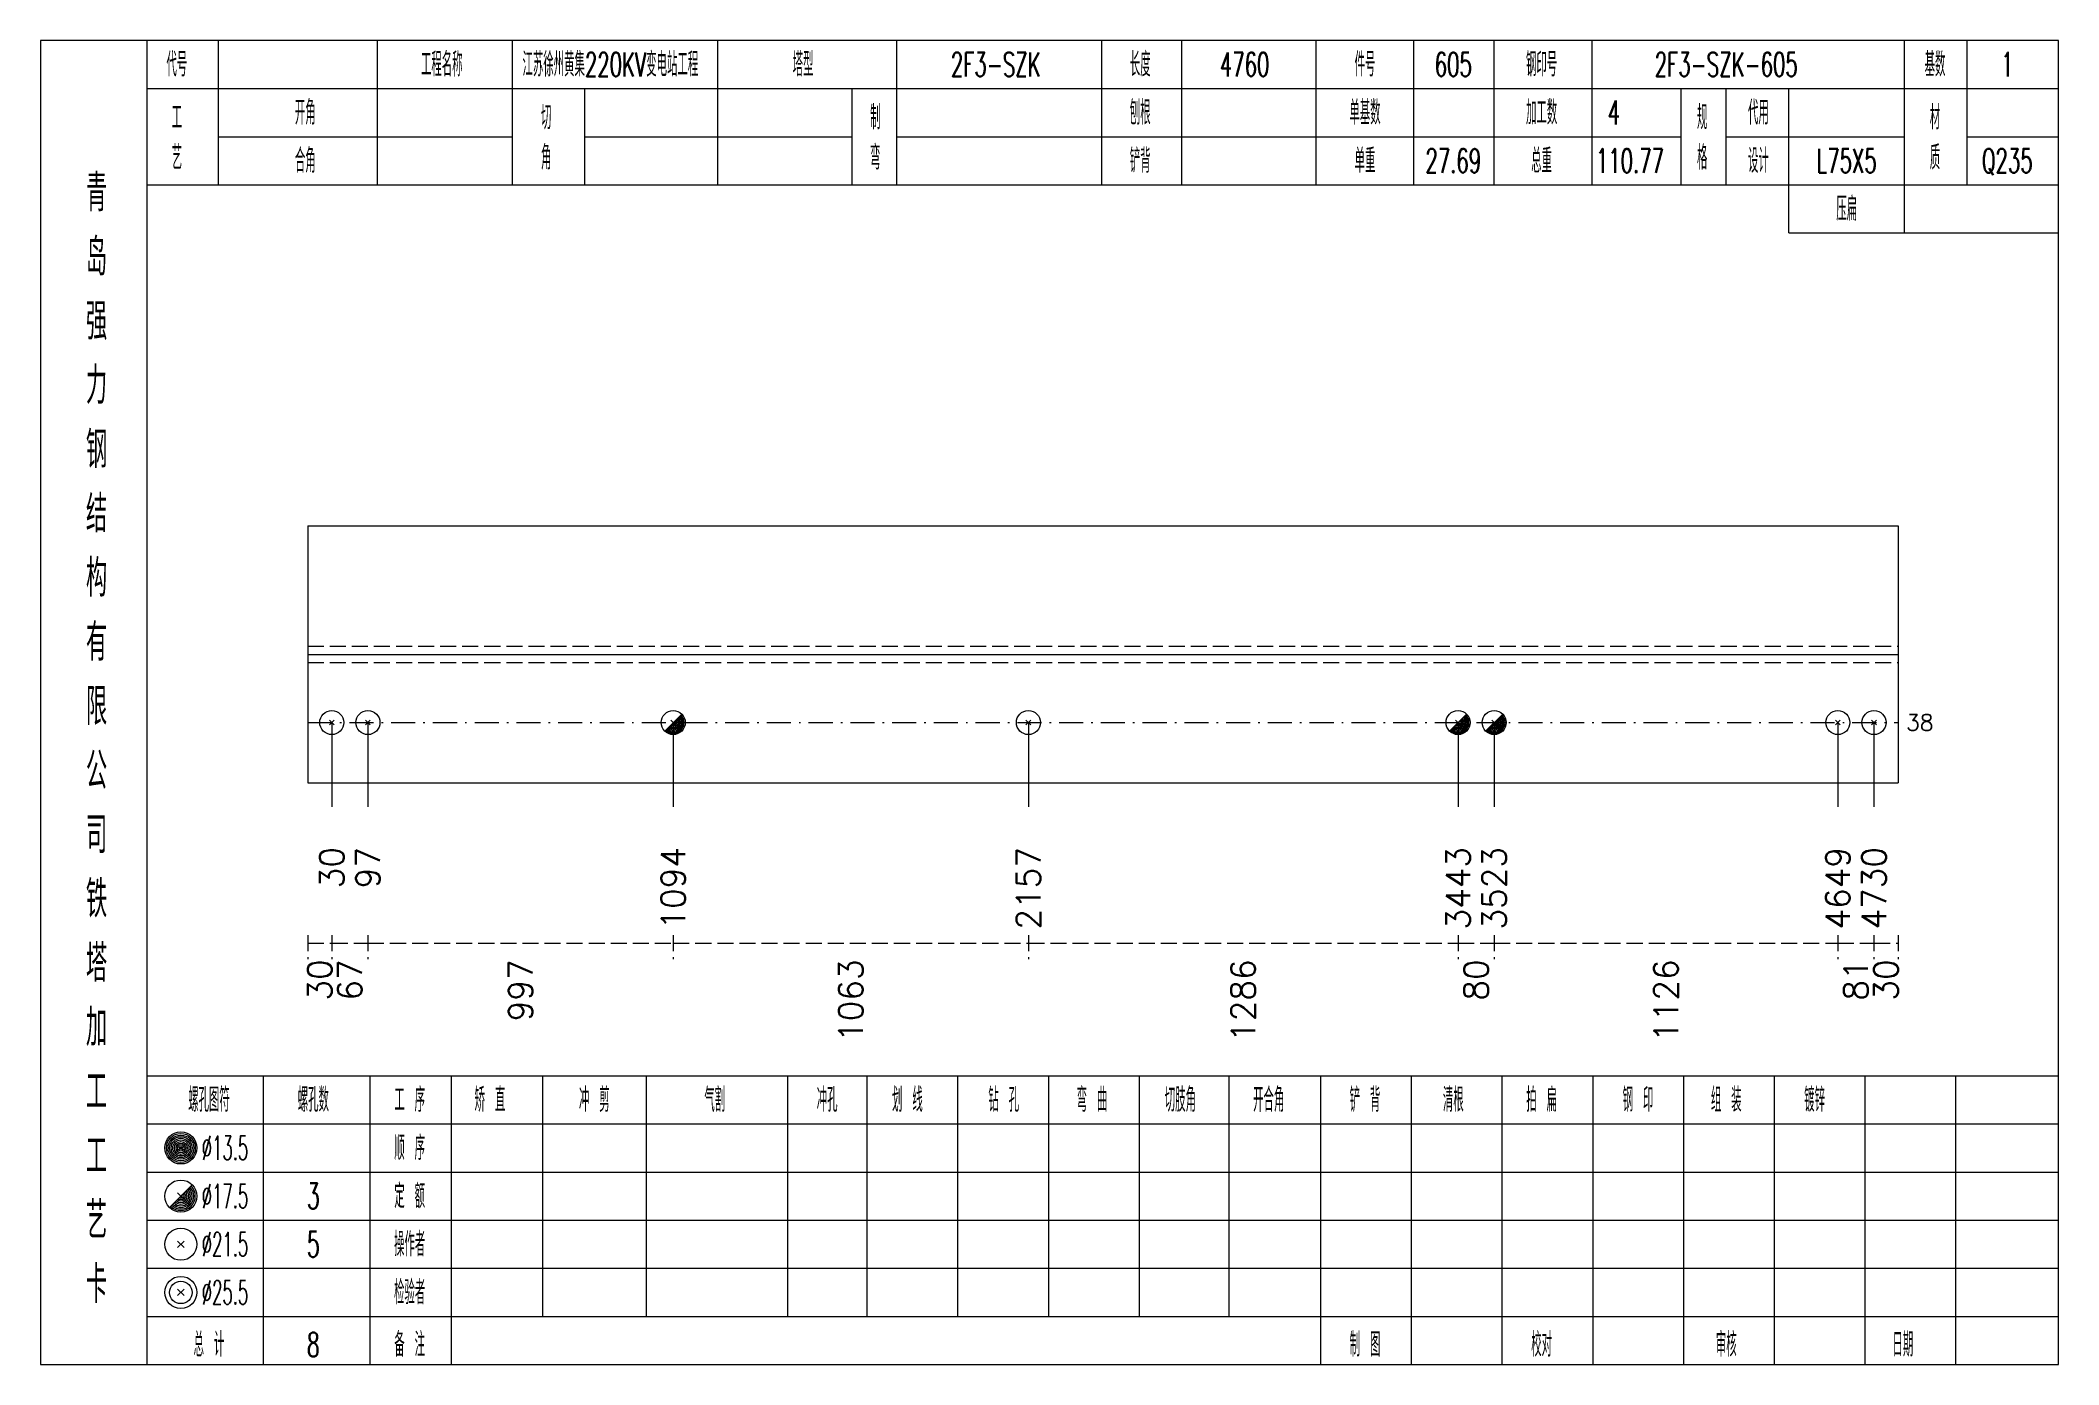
# Model space of a CAD drawing. Extents: x 0 to 4623, y -1159 to 4890.
# Drawn here: x 1557 to 1808.4, y 2025 to 2190 of the extents above; entities that cross this region are included whole.
import ezdxf
from ezdxf.enums import TextEntityAlignment as Align

# ---------------------------------------------------------------- set-up
doc = ezdxf.new("R2010")
doc.units = 0
doc.header["$MEASUREMENT"] = 0
doc.linetypes.add('一点画线', pattern=[5.2, 3, -1, 0.2, -1])
doc.linetypes.add('虚线', pattern=[2.75, 2, -0.75])
doc.layers.get('0').update_dxf_attribs({"linetype": 'CONTINUOUS', "lineweight": 25})
for name, color, linetype, lineweight in [('1', 7, 'CONTINUOUS', 25), ('4', 7, 'CONTINUOUS', 25), ('5', 7, 'CONTINUOUS', 25)]:
    doc.layers.add(name, color=color, linetype=linetype, lineweight=lineweight)
doc.styles.get("Standard").update_dxf_attribs({"font": 'simplex.shx', "width": 0.7, "height": 3, "bigfont": 'gbhzfs.shx'})

msp = doc.modelspace()

# ---------------------------------------------------------------- texts
at = {"color": 7, "linetype": 'Continuous', "lineweight": 13}
msp.add_text('38', height=2, dxfattribs=at).set_placement((1789.4, 2105), align=Align.MIDDLE_LEFT)
at = {"color": 8, "linetype": 'Continuous', "lineweight": 9}
for s, p in [('30', (1591.8, 2075.5)), ('67', (1595.55, 2075.5)), ('997', (1616.815, 2075.5)), ('1063', (1657.949, 2075.5)), ('1286', (1706.829, 2075.5)), ('80', (1735.84, 2075.5)), ('1126', (1759.495, 2075.5)), ('81', (1783.15, 2075.5)), ('30', (1786.9, 2075.5))]:
    msp.add_text(s, height=3, rotation=90, dxfattribs=at).set_placement(p, align=Align.MIDDLE_RIGHT)
at = {"layer": '1', "color": 7, "linetype": 'Continuous', "lineweight": 13}
for s, p in [('1094', (1635.83, 2089.5)), ('30', (1593.3, 2089.5)), ('97', (1597.8, 2089.5)), ('2157', (1680.069, 2089.5)), ('3443', (1733.59, 2089.5)), ('3523', (1738.09, 2089.5)), ('4649', (1780.9, 2089.5)), ('4730', (1785.4, 2089.5))]:
    msp.add_text(s, height=3, rotation=90, dxfattribs=at).set_placement(p, align=Align.MIDDLE_RIGHT)
at = {"layer": '4', "color": 1, "linetype": 'Continuous', "lineweight": 13}
for s, height, width, p in [('代号', 3, 0.6, (1574, 2187)), ('工程名称', 3, 0.6, (1607, 2187)), ('江苏徐州黄集220KV变电站工程', 3, 0.6, (1628, 2187)), ('塔型', 3, 0.6, (1652, 2187)), ('2F3-SZK', 3, 0.6, (1676, 2187)), ('长度', 3, 0.6, (1694, 2187)), ('4760', 3, 0.6, (1707, 2187)), ('件号', 3, 0.6, (1722, 2187)), ('605', 3, 0.6, (1733, 2187)), ('钢印号', 3, 0.6, (1744, 2187)), ('2F3-SZK-605', 3, 0.6, (1767, 2187)), ('基数', 3, 0.6, (1793, 2187)), ('1', 3, 0.6, (1802, 2187)), ('开角', 3, 0.6, (1590, 2181)), ('制', 3, 0.6, (1661, 2180.4)), ('刨根', 3, 0.6, (1694, 2181)), ('单基数', 3, 0.6, (1722, 2181)), ('加工数', 3, 0.6, (1744, 2181)), ('4', 3, 0.6, (1753, 2181)), ('规', 3, 0.6, (1764, 2180.4)), ('代用', 3, 0.6, (1771, 2181)), ('材', 3, 0.6, (1793, 2180.4)), ('工', 3, 0.6, (1574, 2180.4)), ('切', 3, 0.6, (1620, 2180.4)), ('艺', 3, 0.6, (1574, 2175.4)), ('角', 3, 0.6, (1620, 2175.4)), ('弯', 3, 0.6, (1661, 2175.4)), ('格', 3, 0.6, (1764, 2175.4)), ('质', 3, 0.6, (1793, 2175.4)), ('合角', 3, 0.6, (1590, 2175)), ('铲背', 3, 0.6, (1694, 2175)), ('单重', 3, 0.6, (1722, 2175)), ('27.69', 3, 0.6, (1733, 2175)), ('总重', 3, 0.6, (1744, 2175)), ('110.77', 3, 0.6, (1755, 2175)), ('设计', 3, 0.6, (1771, 2175)), ('L75X5', 3, 0.6, (1782, 2175)), ('Q235', 3, 0.6, (1802, 2175)), ('青', 4.6, 0.8, (1564, 2171)), ('压扁', 3, 0.6, (1782, 2169)), ('岛', 4.6, 0.8, (1564, 2163)), ('强', 4.6, 0.8, (1564, 2155)), ('力', 4.6, 0.8, (1564, 2147)), ('钢', 4.6, 0.8, (1564, 2139)), ('结', 4.6, 0.8, (1564, 2131)), ('构', 4.6, 0.8, (1564, 2123)), ('有', 4.6, 0.8, (1564, 2115)), ('限', 4.6, 0.8, (1564, 2107)), ('公', 4.6, 0.8, (1564, 2099)), ('司', 4.6, 0.8, (1564, 2091)), ('铁', 4.6, 0.8, (1564, 2083)), ('塔', 4.6, 0.8, (1564, 2075)), ('加', 4.6, 0.8, (1564, 2067)), ('工', 4.6, 0.8, (1564, 2059)), ('螺孔图符', 3, 0.6, (1578, 2058)), ('螺孔数', 3, 0.6, (1591, 2058)), ('工 序', 3, 0.6, (1603, 2058)), ('矫 直', 3, 0.6, (1613, 2058)), ('冲 剪', 3, 0.6, (1626, 2058)), ('气割', 3, 0.6, (1641, 2058)), ('冲孔', 3, 0.6, (1655, 2058)), ('划 线', 3, 0.6, (1665, 2058)), ('钻 孔', 3, 0.6, (1677, 2058)), ('弯 曲', 3, 0.6, (1688, 2058)), ('切肢角', 3, 0.6, (1699, 2058)), ('开合角', 3, 0.6, (1710, 2058)), ('铲 背', 3, 0.6, (1722, 2058)), ('清根', 3, 0.6, (1733, 2058)), ('拍 扁', 3, 0.6, (1744, 2058)), ('钢 印', 3, 0.6, (1756, 2058)), ('组 装', 3, 0.6, (1767, 2058)), ('镀锌', 3, 0.6, (1778, 2058)), ('工', 4.6, 0.8, (1564, 2051)), ('%%C13.5', 3, 0.5, (1580, 2052)), ('顺 序', 3, 0.6, (1603, 2052)), ('%%C17.5', 3, 0.5, (1580, 2046)), ('3', 3.2, 0.6, (1591, 2046)), ('定 额', 3, 0.6, (1603, 2046)), ('艺', 4.6, 0.8, (1564, 2043)), ('%%C21.5', 3, 0.5, (1580, 2040)), ('5', 3.2, 0.6, (1591, 2040)), ('操作者', 3, 0.6, (1603, 2040)), ('卡', 4.6, 0.8, (1564, 2035)), ('%%C25.5', 3, 0.5, (1580, 2034)), ('检验者', 3, 0.6, (1603, 2034)), ('总 计', 3, 0.6, (1578, 2027.5)), ('8', 3, 0.6, (1591, 2027.5)), ('备 注', 3, 0.6, (1603, 2027.5)), ('制 图', 3, 0.6, (1722, 2027.5)), ('校对', 3, 0.6, (1744, 2027.5)), ('审核', 3, 0.6, (1767, 2027.5)), ('日期', 3, 0.6, (1789, 2027.5))]:
    msp.add_text(s, height=height, dxfattribs=dict(at, width=width)).set_placement(p, align=Align.MIDDLE_CENTER)

# ---------------------------------------------------------------- blocks, each defined once
blk = doc.blocks.new('孔21.5')
at = {"layer": '5', "color": 7, "linetype": 'Continuous', "lineweight": 13}
for p, q in [((-0.2, -0.2), (0.2, 0.2)), ((-0.2, 0.2), (0.2, -0.2))]:
    blk.add_line(p, q, dxfattribs=at)
blk.add_circle((0, 0), 1, dxfattribs=at)
blk = doc.blocks.new('孔17.5')
at = {"layer": '5', "color": 7, "linetype": 'Continuous', "lineweight": 13}
for p, q in [((-0.707, -0.707), (0.707, 0.707)), ((-0.2, 0.2), (0.2, -0.2))]:
    blk.add_line(p, q, dxfattribs=at)
blk.add_circle((0, 0), 1, dxfattribs=at)
for radius in [0.9, 0.8, 0.7, 0.6, 0.5, 0.4, 0.3, 0.2, 0.1]:
    blk.add_arc((0, 0), radius, 225, 45, dxfattribs=at)

# ---------------------------------------------------------------- linework, layer by layer
at = {"color": 7, "linetype": 'Continuous', "lineweight": 18}
for p, q in [((1590.3, 2129.5), (1590.3, 2097.5)), ((1590.3, 2129.5), (1788.4, 2129.5)), ((1788.4, 2129.5), (1788.4, 2097.5)), ((1590.3, 2113.5), (1788.4, 2113.5))]:
    msp.add_line(p, q, dxfattribs=at)
at = {"color": 1, "linetype": '虚线', "lineweight": 18}
for p, q in [((1590.3, 2114.5), (1788.4, 2114.5)), ((1590.3, 2112.5), (1788.4, 2112.5))]:
    msp.add_line(p, q, dxfattribs=at)
at = {"color": 3, "linetype": '一点画线', "lineweight": 13}
msp.add_line((1590.3, 2105), (1788.4, 2105), dxfattribs=at)
at = {"color": 7, "linetype": 'Continuous', "lineweight": 13}
for p, q in [((1593.3, 2105), (1593.3, 2094.5)), ((1597.8, 2105), (1597.8, 2094.5)), ((1635.83, 2105), (1635.83, 2094.5)), ((1680.069, 2105), (1680.069, 2094.5)), ((1733.59, 2105), (1733.59, 2094.5)), ((1738.09, 2105), (1738.09, 2094.5)), ((1780.9, 2105), (1780.9, 2094.5)), ((1785.4, 2105), (1785.4, 2094.5))]:
    msp.add_line(p, q, dxfattribs=at)
at = {"color": 8, "linetype": '虚线', "lineweight": 9}
for p, q in [((1590.3, 2078.5), (1590.3, 2075.5)), ((1590.3, 2077.5), (1593.3, 2077.5)), ((1593.3, 2078.5), (1593.3, 2075.5)), ((1593.3, 2078.5), (1593.3, 2075.5)), ((1593.3, 2077.5), (1597.8, 2077.5)), ((1597.8, 2078.5), (1597.8, 2075.5)), ((1597.8, 2078.5), (1597.8, 2075.5)), ((1597.8, 2077.5), (1635.83, 2077.5)), ((1635.83, 2078.5), (1635.83, 2075.5)), ((1635.83, 2078.5), (1635.83, 2075.5)), ((1635.83, 2077.5), (1680.069, 2077.5)), ((1680.069, 2078.5), (1680.069, 2075.5)), ((1680.069, 2078.5), (1680.069, 2075.5)), ((1680.069, 2077.5), (1733.59, 2077.5)), ((1733.59, 2078.5), (1733.59, 2075.5)), ((1733.59, 2078.5), (1733.59, 2075.5)), ((1733.59, 2077.5), (1738.09, 2077.5)), ((1738.09, 2078.5), (1738.09, 2075.5)), ((1738.09, 2078.5), (1738.09, 2075.5)), ((1738.09, 2077.5), (1780.9, 2077.5)), ((1780.9, 2078.5), (1780.9, 2075.5)), ((1780.9, 2078.5), (1780.9, 2075.5)), ((1780.9, 2077.5), (1785.4, 2077.5)), ((1785.4, 2078.5), (1785.4, 2075.5)), ((1785.4, 2078.5), (1785.4, 2075.5)), ((1785.4, 2077.5), (1788.4, 2077.5)), ((1788.4, 2078.5), (1788.4, 2075.5))]:
    msp.add_line(p, q, dxfattribs=at)
at = {"layer": '1', "color": 7, "linetype": 'Continuous', "lineweight": 18}
msp.add_line((1590.3, 2097.5), (1788.4, 2097.5), dxfattribs=at)
at = {"layer": '4', "color": 1, "linetype": 'Continuous', "lineweight": 18}
for p, q in [((1570.3, 2025), (1570.3, 2190)), ((1579.2, 2172), (1579.2, 2190)), ((1599, 2172), (1599, 2190)), ((1615.8, 2172), (1615.8, 2190)), ((1641.4, 2172), (1641.4, 2190)), ((1663.7, 2172), (1663.7, 2190)), ((1689.2, 2172), (1689.2, 2190)), ((1699.2, 2172), (1699.2, 2190)), ((1715.9, 2172), (1715.9, 2190)), ((1728.1, 2172), (1728.1, 2190)), ((1738.1, 2172), (1738.1, 2190)), ((1750.3, 2172), (1750.3, 2190)), ((1789.2, 2166), (1789.2, 2190)), ((1797, 2172), (1797, 2190)), ((1570.3, 2184), (1808.4, 2184)), ((1624.8, 2172), (1624.8, 2184)), ((1658.1, 2172), (1658.1, 2184)), ((1761.4, 2172), (1761.4, 2184)), ((1767, 2172), (1767, 2184)), ((1774.8, 2166), (1774.8, 2184)), ((1579.2, 2178), (1615.8, 2178)), ((1624.8, 2178), (1658.1, 2178)), ((1663.7, 2178), (1761.4, 2178)), ((1767, 2178), (1789.2, 2178)), ((1797, 2178), (1808.4, 2178)), ((1570.3, 2172), (1808.4, 2172)), ((1774.8, 2166), (1808.4, 2166)), ((1570.3, 2061), (1808.4, 2061)), ((1584.8, 2025), (1584.8, 2061)), ((1598.1, 2025), (1598.1, 2061)), ((1608.2, 2025), (1608.2, 2061)), ((1619.6, 2031), (1619.6, 2061)), ((1632.5, 2031), (1632.5, 2061)), ((1650.1, 2031), (1650.1, 2061)), ((1660, 2031), (1660, 2061)), ((1671.3, 2031), (1671.3, 2061)), ((1682.6, 2031), (1682.6, 2061)), ((1693.9, 2031), (1693.9, 2061)), ((1705.1, 2031), (1705.1, 2061)), ((1716.5, 2031), (1716.5, 2061)), ((1727.8, 2031), (1727.8, 2061)), ((1739.1, 2031), (1739.1, 2061)), ((1750.4, 2031), (1750.4, 2061)), ((1761.7, 2031), (1761.7, 2061)), ((1773, 2031), (1773, 2061)), ((1784.3, 2031), (1784.3, 2061)), ((1795.6, 2031), (1795.6, 2061)), ((1570.3, 2055), (1808.4, 2055)), ((1570.3, 2049), (1808.4, 2049)), ((1570.3, 2043), (1808.4, 2043)), ((1570.3, 2037), (1808.4, 2037)), ((1570.3, 2031), (1808.4, 2031)), ((1716.5, 2025), (1716.5, 2031)), ((1727.8, 2025), (1727.8, 2031)), ((1739.1, 2025), (1739.1, 2031)), ((1750.4, 2025), (1750.4, 2031)), ((1761.7, 2025), (1761.7, 2031)), ((1773, 2025), (1773, 2031)), ((1784.3, 2025), (1784.3, 2031)), ((1795.6, 2025), (1795.6, 2031))]:
    msp.add_line(p, q, dxfattribs=at)
at = {"layer": '4', "color": 7, "linetype": 'Continuous', "lineweight": 13}
for p, q in [((1574.3, 2051.8), (1574.7, 2052.2)), ((1574.7, 2051.8), (1574.3, 2052.2)), ((1573.086, 2044.586), (1575.914, 2047.414)), ((1574.1, 2046.4), (1574.9, 2045.6)), ((1574.1, 2039.6), (1574.9, 2040.4)), ((1574.1, 2040.4), (1574.9, 2039.6)), ((1574.1, 2033.6), (1574.9, 2034.4)), ((1574.1, 2034.4), (1574.9, 2033.6))]:
    msp.add_line(p, q, dxfattribs=at)
at = {"layer": '4', "color": 1, "linetype": 'Continuous', "lineweight": 18}
msp.add_lwpolyline([(1557, 2190), (1557, 2025), (1808.4, 2025), (1808.4, 2190)], close=True, dxfattribs=at)
at = {"layer": '4', "color": 7, "linetype": 'Continuous', "lineweight": 13}
for centre, radius in [((1574.5, 2052), 2), ((1574.5, 2052), 1.8), ((1574.5, 2052), 1.6), ((1574.5, 2052), 1.4), ((1574.5, 2052), 1.2), ((1574.5, 2052), 1), ((1574.5, 2052), 0.8), ((1574.5, 2052), 0.6), ((1574.5, 2052), 0.4), ((1574.5, 2052), 0.2), ((1574.5, 2046), 2), ((1574.5, 2040), 2), ((1574.5, 2034), 2), ((1574.5, 2034), 1.4)]:
    msp.add_circle(centre, radius, dxfattribs=at)
for radius in [1.8, 1.6, 1.4, 1.2, 1, 0.8, 0.6, 0.4, 0.2]:
    msp.add_arc((1574.5, 2046), radius, 225, 45, dxfattribs=at)

# ---------------------------------------------------------------- block references
at = {"layer": '1', "color": 7, "linetype": 'Continuous', "lineweight": 13, "xscale": 1.5, "yscale": 1.5, "zscale": 1.5}
for name, p in [('孔21.5', (1593.3, 2105)), ('孔21.5', (1597.8, 2105)), ('孔17.5', (1635.83, 2105)), ('孔21.5', (1680.069, 2105)), ('孔17.5', (1733.59, 2105)), ('孔17.5', (1738.09, 2105)), ('孔21.5', (1780.9, 2105)), ('孔21.5', (1785.4, 2105))]:
    msp.add_blockref(name, p, dxfattribs=at)

msp.set_redraw_order([(e.dxf.handle, doc.entitydb.next_handle()) for e in msp.query("TEXT MTEXT ATTDEF DIMENSION ARC_DIMENSION")])  # texts and dimensions are drawn at this point

doc.saveas('drawing.dxf')
